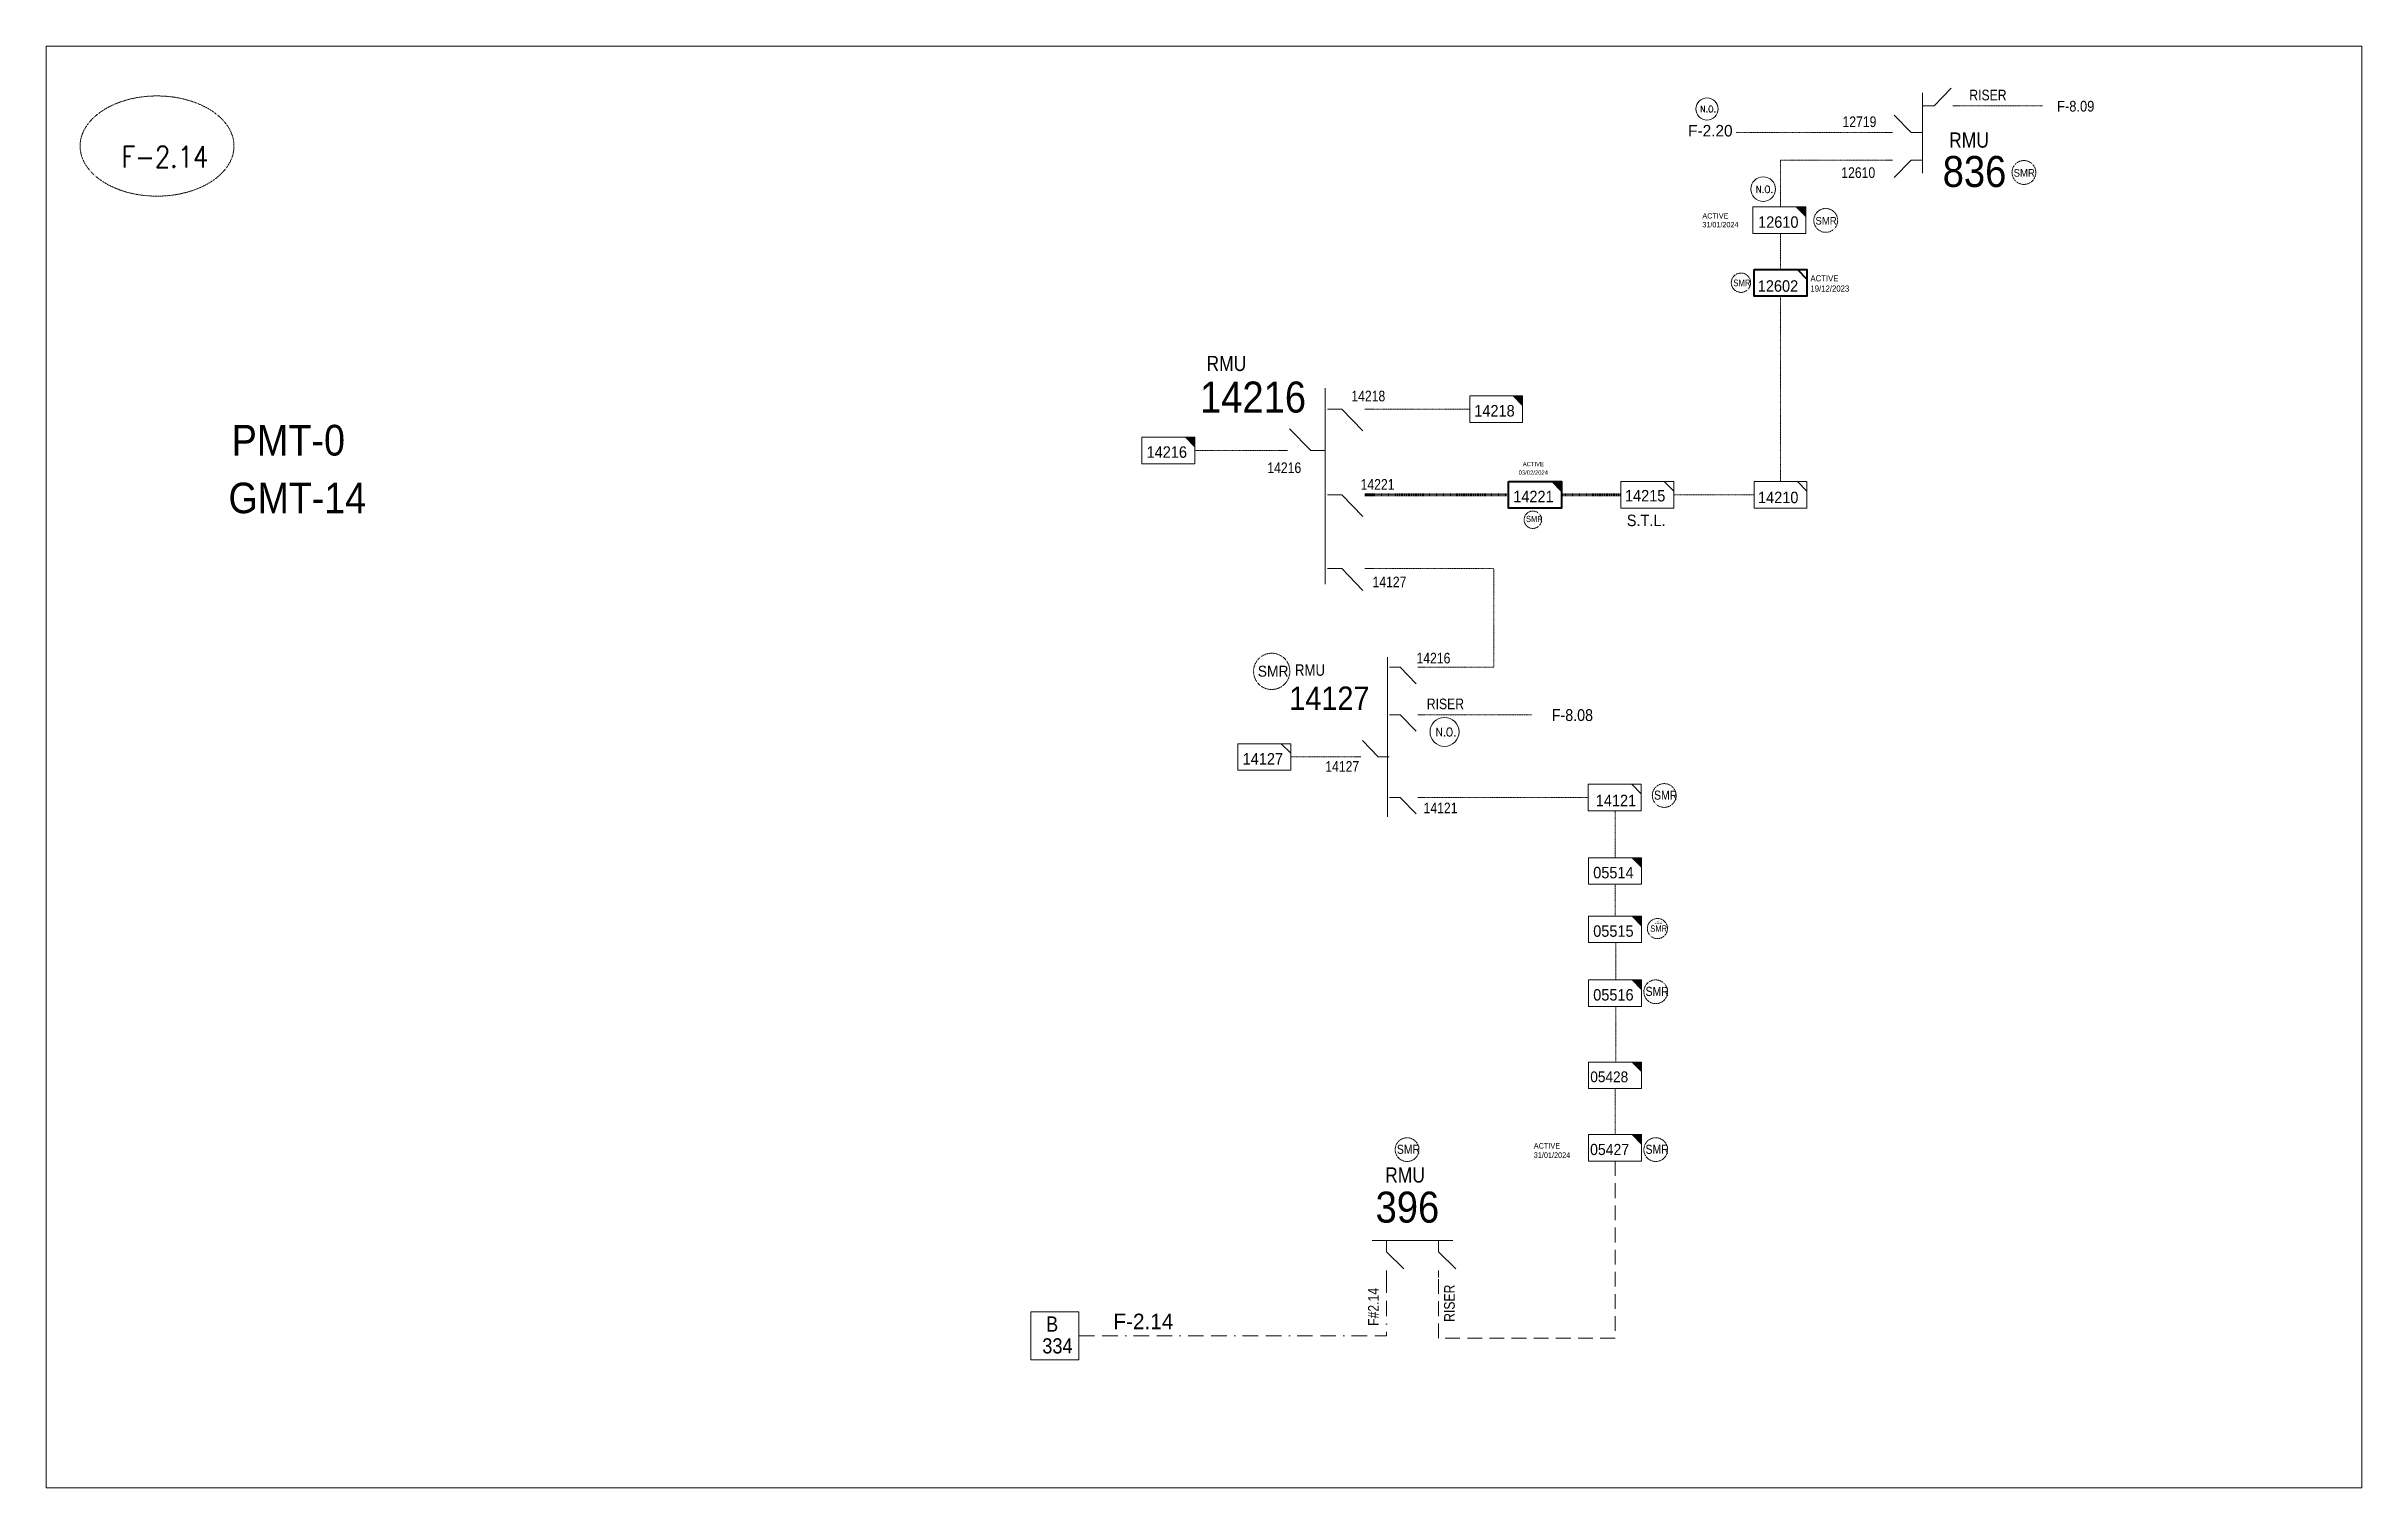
# Model space of a CAD drawing. Header units: metres. Extents: x 65984 to 144644, y -19036 to 23726.
# Drawn here: x 113770 to 114764, y 6022 to 6640 of the extents above; entities that cross this region are included whole.
import ezdxf
from ezdxf.enums import TextEntityAlignment as Align

# ---------------------------------------------------------------- set-up
doc = ezdxf.new("R2010")
doc.units = ezdxf.units.M
doc.header["$MEASUREMENT"] = 0
for name, pattern in [('( Border )', [1.75, 0.5, -0.25, 0.5, -0.25, 0, -0.25]), ('DGN Style 3', [0.013877, 0, -0.013877]), ('HIDDEN2', [2381.25, 1587.5, -793.75])]:
    doc.linetypes.add(name, pattern=pattern)
doc.layers.get('0').update_dxf_attribs({"color": 95, "lineweight": 40})
for name, color, linetype, lineweight in [('d_eos', 111, 'Continuous', 40), ('d_eos no', 121, 'Continuous', 40), ('d_switch', 95, 'Continuous', 40), ('d_tf no', 6, 'Continuous', 40), ('d_ug cable', 95, 'Continuous', 40), ('d_unit sub', 7, 'Continuous', 40), ('F11-6 (B324)', 30, 'Continuous', 0), ('fedr no', 95, 'Continuous', 40), ('GRID STATION 01', 7, 'Continuous', 40), ('Level 37', 7, 'Continuous', 0), ('O H MAIN FEEDER', 4, 'Continuous', 100), ('SW N O', 114, 'Continuous', 30)]:
    doc.layers.add(name, color=color, linetype=linetype, lineweight=lineweight)
doc.styles.add('NASKHF', font='naskhf.shx', dxfattribs={"height": 8})
doc.styles.get("Standard").update_dxf_attribs({"font": 'txt.shx'})
doc.styles.add('Style-Arial', font='arial.ttf')
doc.styles.add('Style-ENGINEERING', font='ENGINEERING.shx')
doc.styles.add('Style-msdefault', font='msdefault.shx')
doc.styles.add('Style-STANDARD', font='STANDARD.shx')

msp = doc.modelspace()

# ---------------------------------------------------------------- texts
at = {"color": 4, "insert": (114464.22, 6263.83), "char_height": 0.4988, "attachment_point": 9}
msp.add_mtext('\\FENGINEERING;\\H1x;\\W1.09375;ACTIVE\\P23.01.2024', dxfattribs=at)
at = {"layer": 'd_eos no', "color": 2, "linetype": 'Continuous', "lineweight": 13, "style": 'Style-Arial', "width": 0.88}
for s, height, p in [('836', 13.31, (114584.14, 6593.38)), ('14127', 10.068, (114303.79, 6365.7))]:
    msp.add_text(s, height=height, dxfattribs=at).set_placement(p, align=Align.TOP_LEFT)
at = {"layer": 'd_eos no', "color": 7, "linetype": 'Continuous', "lineweight": 13, "style": 'Style-Arial', "width": 0.88}
for s, height, p in [('14216', 13.31, (114265.49, 6496.58)), ('PMT-0', 13.183, (113850.04, 6478))]:
    msp.add_text(s, height=height, dxfattribs=at).set_placement(p, align=Align.TOP_LEFT)
at = {"layer": 'd_eos no', "color": 2, "linetype": 'Continuous', "lineweight": 13, "style": 'Style-Arial', "width": 0.88}
msp.add_text('396', height=13.31, dxfattribs=at).set_placement((114340.83, 6135.67))
at = {"layer": 'd_eos no', "color": 7, "linetype": 'Continuous', "lineweight": 13, "insert": (113848.67, 6453.18), "char_height": 13.088, "attachment_point": 1, "style": 'NASKHF'}
msp.add_mtext('\\fArial|b0|i0|c178178|p39;\\H1x;\\W0.88;GMT-14\\P', dxfattribs=at)
at = {"layer": 'd_switch', "color": 7, "linetype": 'Continuous', "lineweight": 13, "style": 'Style-ENGINEERING', "width": 0.857143}
msp.add_text('RISER', height=4.565, dxfattribs=at).set_placement((114611.55, 6621.8), align=Align.TOP_RIGHT)
at = {"layer": 'd_switch', "color": 51, "linetype": 'Continuous', "lineweight": 13, "style": 'Style-msdefault', "width": 0.9}
msp.add_text('F-8.09', height=4.598, dxfattribs=at).set_placement((114649.21, 6617.03), align=Align.TOP_RIGHT)
at = {"layer": 'd_switch', "color": 7, "linetype": 'Continuous', "lineweight": 13, "style": 'Style-ENGINEERING', "width": 0.857143}
for s, p in [('12719', (114541.15, 6610.36)), ('12610', (114540.63, 6588.52)), ('14218', (114330.42, 6492.65)), ('14216', (114294.37, 6461.87)), ('14127', (114339.5, 6412.87)), ('14216', (114358.37, 6380.19)), ('RISER', (114362.79, 6360.54)), ('14127', (114319.23, 6333.7)), ('14121', (114361.41, 6315.88))]:
    msp.add_text(s, height=4.565, dxfattribs=at).set_placement(p, align=Align.TOP_LEFT)
at = {"layer": 'd_switch', "color": 1, "linetype": 'Continuous', "lineweight": 30, "style": 'Style-ENGINEERING', "width": 0.857143}
for height, p in [(2.89, (114494.31, 6540.35)), (3.913, (114460.29, 6321.06)), (2.735, (114458.67, 6263.23)), (3.913, (114456.65, 6236.85)), (3.913, (114349.96, 6169.11)), (3.913, (114456.65, 6169.11))]:
    msp.add_text('SMR', height=height, rotation=0.00263, dxfattribs=at).set_placement(p, align=Align.TOP_LEFT)
at = {"layer": 'd_switch', "color": 7, "linetype": 'Continuous', "lineweight": 30, "style": 'Style-ENGINEERING', "width": 0.857143}
msp.add_text('14221', height=4.565, dxfattribs=at).set_placement((114334.39, 6454.72), align=Align.TOP_LEFT)
at = {"layer": 'd_switch', "color": 1, "linetype": 'Continuous', "lineweight": 30, "ltscale": 0.9, "style": 'Style-ENGINEERING', "width": 0.857143}
msp.add_text('SMR', height=2.601, rotation=0.00263, dxfattribs=at).set_placement((114405.34, 6438.95), align=Align.TOP_LEFT)
at = {"layer": 'd_switch', "color": 2, "linetype": 'Continuous', "lineweight": 13, "style": 'Style-msdefault', "width": 0.9}
msp.add_text('F-8.08', height=5.084, dxfattribs=at).set_placement((114434.11, 6356), align=Align.TOP_RIGHT)
at = {"layer": 'd_switch', "color": 7, "linetype": 'Continuous', "lineweight": 13, "style": 'Style-ENGINEERING', "width": 0.857143}
for s, p in [('F#2.14', (114342.17, 6091.36)), ('RISER', (114374.8, 6093.1))]:
    msp.add_text(s, height=4.565, rotation=90.00037, dxfattribs=at).set_placement(p)
at = {"layer": 'd_tf no', "color": 1, "linetype": 'Continuous', "lineweight": 40, "style": 'Style-msdefault', "width": 0.945946}
for height, p in [(3.239, (114614.58, 6587.74)), (3.239, (114529.56, 6567.18)), (4.7, (114290.26, 6374.65))]:
    msp.add_text('SMR', height=height, dxfattribs=at).set_placement(p, align=Align.TOP_LEFT)
at = {"layer": 'd_tf no', "color": 121, "linetype": 'Continuous', "lineweight": 40, "style": 'Style-msdefault', "width": 0.945946}
msp.add_text('12602', height=4.925, dxfattribs=at).set_placement((114504.81, 6540.04), align=Align.TOP_LEFT)
at = {"layer": 'd_tf no', "color": 3, "linetype": 'Continuous', "lineweight": 13, "style": 'Style-msdefault', "width": 0.945946}
for s, height, p in [('14218', 4.925, (114383.17, 6486.5)), ('14216', 4.925, (114242.58, 6468.78)), ('14215', 4.925, (114447.82, 6450.06)), ('14210', 4.925, (114504.91, 6449.32)), ('05514', 4.925, (114434.2, 6288.33)), ('05428', 4.623, (114432.94, 6200.54))]:
    msp.add_text(s, height=height, dxfattribs=at).set_placement(p, align=Align.TOP_LEFT)
at = {"layer": 'd_tf no', "color": 131, "linetype": 'Continuous', "lineweight": 40, "style": 'Style-msdefault', "width": 0.945946}
msp.add_text('14221', height=4.925, dxfattribs=at).set_placement((114399.89, 6449.72), align=Align.TOP_LEFT)
at = {"layer": 'd_tf no', "color": 7, "linetype": 'Continuous', "lineweight": 13, "style": 'Style-msdefault', "width": 0.945946}
msp.add_text('S.T.L.', height=4.925, dxfattribs=at).set_placement((114448.6, 6439.47), align=Align.TOP_LEFT)
at = {"layer": 'd_tf no', "color": 2, "linetype": 'Continuous', "lineweight": 13, "style": 'Style-msdefault', "width": 0.945946}
for s, p in [('14127', (114283.79, 6337.16)), ('14121', (114435.29, 6319.28)), ('05516', (114434.2, 6235.88))]:
    msp.add_text(s, height=4.925, dxfattribs=at).set_placement(p, align=Align.TOP_LEFT)
at = {"layer": 'd_tf no', "color": 121, "linetype": 'Continuous', "lineweight": 13, "style": 'Style-msdefault', "width": 0.945946}
msp.add_text('05515', height=4.925, dxfattribs=at).set_placement((114434.2, 6263.25), align=Align.TOP_LEFT)
at = {"layer": 'd_tf no', "color": 131, "linetype": 'Continuous', "lineweight": 13, "style": 'Style-msdefault', "width": 0.945946}
msp.add_text('05427', height=4.766, dxfattribs=at).set_placement((114432.86, 6169.44), align=Align.TOP_LEFT)
at = {"layer": 'd_tf no', "color": 131, "linetype": 'Continuous', "lineweight": 40, "attachment_point": 1, "style": 'NASKHF'}
for insert, char_height in [((114481.04, 6568.78), 2.2505), ((114408.69, 6169.83), 2.396)]:
    msp.add_mtext('\\Fmsdefault;\\H1x;\\W0.945946;ACTIVE\\P31/01/2024', dxfattribs=dict(at, insert=insert, char_height=char_height))
at = {"layer": 'd_tf no', "color": 131, "linetype": 'Continuous', "lineweight": 13, "insert": (114504.95, 6567.48), "char_height": 4.9247, "attachment_point": 1, "style": 'NASKHF'}
msp.add_mtext('\\Fmsdefault;\\H1x;\\W0.945946;12610\\P', dxfattribs=at)
at = {"layer": 'd_tf no', "color": 121, "linetype": 'Continuous', "lineweight": 40, "insert": (114527.4, 6542.18), "char_height": 2.6324, "attachment_point": 1, "style": 'NASKHF'}
msp.add_mtext('\\Fmsdefault;\\H1x;\\W0.945946;ACTIVE\\P19/12/2023', dxfattribs=at)
at = {"layer": 'F11-6 (B324)', "color": 4, "insert": (114408.5, 6459.34), "char_height": 1.822, "attachment_point": 5, "line_spacing_factor": 1.2, "style": 'Style-ENGINEERING'}
msp.add_mtext('ACTIVE\\P03/02/2024', dxfattribs=at)
at = {"layer": 'fedr no', "color": 6, "linetype": 'Continuous', "lineweight": 13, "style": 'Style-STANDARD', "width": 0.909091}
msp.add_text('F-2.14', height=9.19, dxfattribs=at).set_placement((113821.36, 6593.04), align=Align.MIDDLE_CENTER)
at = {"layer": 'GRID STATION 01', "color": 2, "linetype": 'Continuous', "lineweight": 13, "style": 'Style-msdefault'}
msp.add_text('F-2.20', height=4.936, dxfattribs=at).set_placement((114493.99, 6606.68), align=Align.TOP_RIGHT)
at = {"layer": 'GRID STATION 01', "color": 3, "linetype": 'Continuous', "lineweight": 13, "style": 'Style-msdefault', "width": 0.888889}
for s, height, p in [('B', 6.54, (114204.66, 6095.43)), ('334', 6.536, (114210.8, 6086.06))]:
    msp.add_text(s, height=height, rotation=359.99932, dxfattribs=at).set_placement(p, align=Align.TOP_RIGHT)
at = {"layer": 'GRID STATION 01', "color": 7, "linetype": 'Continuous', "lineweight": 13, "style": 'Style-msdefault'}
msp.add_text('F-2.14', height=6.655, rotation=359.99932, dxfattribs=at).set_placement((114254.05, 6096.61), align=Align.TOP_RIGHT)
at = {"layer": 'Level 37', "color": 2, "linetype": 'Continuous', "lineweight": 13, "style": 'Style-msdefault', "width": 0.86}
for height, p in [(6.522, (114586.89, 6603.46)), (4.933, (114306.22, 6375.26))]:
    msp.add_text('RMU', height=height, dxfattribs=at).set_placement(p, align=Align.TOP_LEFT)
at = {"layer": 'Level 37', "color": 7, "linetype": 'Continuous', "lineweight": 13, "style": 'Style-msdefault', "width": 0.86}
msp.add_text('RMU', height=6.522, dxfattribs=at).set_placement((114268.26, 6507.61), align=Align.TOP_LEFT)
at = {"layer": 'Level 37', "color": 2, "linetype": 'Continuous', "lineweight": 13, "style": 'Style-msdefault', "width": 0.86}
msp.add_text('RMU', height=6.522, rotation=359.99963, dxfattribs=at).set_placement((114361.99, 6152.86), align=Align.RIGHT)

# ---------------------------------------------------------------- blocks, each defined once
blk = doc.blocks.new('TF_8')
at = {"color": 0, "linetype": 'ByBlock', "lineweight": -2}
blk.add_line((6.3, 4.95), (9.9, 1.35), dxfattribs=at)
blk.add_3dface([(-10.1, 4.95), (9.9, 4.95), (9.9, -5.05), (-10.1, -5.05)], dxfattribs=at)
blk = doc.blocks.new('exist.us-1000kva')
at = {"color": 0, "linetype": 'ByBlock', "lineweight": -2, "flags": 128}
blk.add_lwpolyline([(40, 12.9), (32.8, 20), (40, 20)], close=True, dxfattribs=at)
at = {"color": 0, "linetype": 'ByBlock', "lineweight": -2, "extrusion": (0, 0, -1)}
blk.add_solid([(-40, 12.9), (-32.8, 20), (-40, 20)], dxfattribs=at)
at = {"color": 0, "linetype": 'ByBlock', "lineweight": -2, "xscale": 2, "yscale": 2}
blk.add_blockref('TF_8', (20.2, 10.1), dxfattribs=at)
blk = doc.blocks.new('TF_6')
at = {"layer": 'd_unit sub', "color": 2, "linetype": 'Continuous', "lineweight": 13}
blk.add_line((6.3, 4.95), (9.9, 1.35), dxfattribs=at)
at = {"layer": 'd_unit sub', "color": 2, "linetype": 'Continuous', "lineweight": 13, "flags": 128}
blk.add_lwpolyline([(-10.1, 4.95), (9.9, 4.95), (9.9, -5.05), (-10.1, -5.05)], close=True, dxfattribs=at)
blk = doc.blocks.new('*U3794')
at = {"layer": 'SW N O', "color": 80, "lineweight": 13}
blk.add_circle((0, 0), 16.8, dxfattribs=at)
at = {"layer": 'SW N O', "color": 80, "lineweight": 13, "style": 'Style-STANDARD'}
blk.add_text('N.O.', height=9.6, dxfattribs=at).set_placement((1.7, -0.2), align=Align.MIDDLE_CENTER)

# ---------------------------------------------------------------- linework, layer by layer
at = {"layer": 'd_eos', "color": 2, "linetype": 'Continuous', "lineweight": 13, "ltscale": 0.731598}
for p, q in [((114575.51, 6620.53), (114575.51, 6586.04)), ((114580.47, 6614.96), (114587.73, 6622.43)), ((114570.55, 6603.38), (114563.29, 6610.86)), ((114575.51, 6614.96), (114580.47, 6614.96)), ((114588.42, 6614.96), (114591.43, 6614.96)), ((114562.6, 6603.38), (114559.59, 6603.38)), ((114575.51, 6603.39), (114570.55, 6603.38)), ((114562.61, 6591.54), (114559.59, 6591.54)), ((114570.55, 6591.54), (114563.3, 6584.07)), ((114575.51, 6591.54), (114570.55, 6591.54)), ((114339.42, 6128.06), (114373.9, 6128.06)), ((114345.51, 6128.06), (114345.51, 6123.1)), ((114345.51, 6123.1), (114352.99, 6115.85)), ((114367.81, 6128.06), (114367.81, 6123.1)), ((114367.81, 6123.1), (114375.28, 6115.85)), ((114345.51, 6115.16), (114345.51, 6112.14)), ((114367.81, 6115.16), (114367.81, 6112.14))]:
    msp.add_line(p, q, dxfattribs=at)
at = {"layer": 'd_eos', "color": 7, "linetype": 'Continuous', "lineweight": 13, "ltscale": 0.731598}
msp.add_line((114319.17, 6493.73), (114319.17, 6409.6), dxfattribs=at)
at = {"layer": 'd_eos', "color": 7, "linetype": 'Continuous', "lineweight": 13, "ltscale": 0.849632}
for p, q in [((114320.18, 6484.74), (114326.37, 6484.74)), ((114326.37, 6484.74), (114335.41, 6475.42)), ((114336.27, 6484.74), (114340.03, 6484.74)), ((114312.97, 6467.02), (114303.92, 6476.34)), ((114303.06, 6467.02), (114299.3, 6467.02)), ((114319.15, 6467.02), (114312.97, 6467.02)), ((114320.18, 6447.95), (114326.37, 6447.95)), ((114326.37, 6447.95), (114335.41, 6438.63)), ((114320.18, 6416.29), (114326.37, 6416.29)), ((114326.37, 6416.29), (114335.41, 6406.97)), ((114336.27, 6416.29), (114340.03, 6416.29))]:
    msp.add_line(p, q, dxfattribs=at)
at = {"layer": 'd_eos', "color": 3, "linetype": 'Continuous', "lineweight": 13, "ltscale": 0.849632}
msp.add_line((114336.27, 6447.95), (114340.03, 6447.95), dxfattribs=at)
at = {"layer": 'd_eos', "color": 7, "linetype": 'Continuous', "lineweight": 211, "ltscale": 0.849632}
msp.add_line((114336.27, 6447.95), (114340.03, 6447.95), dxfattribs=at)
at = {"layer": 'd_eos', "color": 2, "linetype": 'Continuous', "lineweight": 13, "ltscale": 0.612794}
msp.add_line((114345.99, 6378.35), (114345.98, 6309.82), dxfattribs=at)
at = {"layer": 'd_eos', "color": 2, "linetype": 'Continuous', "lineweight": 13, "ltscale": 0.71166}
for p, q in [((114346.75, 6373.99), (114351.43, 6373.99)), ((114351.43, 6373.99), (114358.27, 6366.94)), ((114358.92, 6373.99), (114361.77, 6373.99)), ((114346.75, 6353.63), (114351.43, 6353.63)), ((114351.43, 6353.63), (114358.27, 6346.58)), ((114358.92, 6353.63), (114361.77, 6353.63)), ((114341.99, 6335.48), (114335.15, 6342.53)), ((114346.67, 6335.48), (114341.99, 6335.48)), ((114346.75, 6318.11), (114351.43, 6318.11)), ((114351.43, 6318.11), (114358.27, 6311.06)), ((114358.92, 6318.11), (114361.77, 6318.11))]:
    msp.add_line(p, q, dxfattribs=at)
at = {"layer": 'd_eos', "color": 7, "linetype": 'Continuous', "lineweight": 13, "ltscale": 0.71166}
msp.add_line((114334.5, 6335.48), (114331.65, 6335.48), dxfattribs=at)
at = {"layer": 'd_ug cable', "color": 3, "linetype": 'DGN Style 3', "lineweight": 13}
for p, q in [((114301.18, 6467.02), (114263.32, 6467.02)), ((114503.19, 6447.96), (114468.78, 6447.96)), ((114443.58, 6267.17), (114443.58, 6280.89)), ((114443.58, 6193.19), (114443.58, 6173.44))]:
    msp.add_line(p, q, dxfattribs=at)
at = {"layer": 'd_ug cable', "color": 3, "linetype": 'DGN Style 3', "lineweight": 100}
for p, q in [((114397.91, 6447.96), (114338.05, 6447.96)), ((114446.06, 6447.96), (114420.63, 6447.96))]:
    msp.add_line(p, q, dxfattribs=at)
at = {"layer": 'd_ug cable', "color": 2, "linetype": 'DGN Style 3', "lineweight": 13}
msp.add_line((114331.64, 6335.48), (114304.49, 6335.48), dxfattribs=at)
at = {"layer": 'd_ug cable', "color": 20, "linetype": 'DGN Style 3', "lineweight": 13, "flags": 128}
msp.add_lwpolyline([(114627.05, 6614.96), (114591.56, 6614.96)], dxfattribs=at)
at = {"layer": 'd_ug cable', "color": 4, "linetype": 'DGN Style 3', "lineweight": 13, "flags": 128}
msp.add_lwpolyline([(114559.45, 6603.38), (114495.47, 6603.38)], dxfattribs=at)
at = {"layer": 'd_ug cable', "color": 3, "linetype": 'DGN Style 3', "lineweight": 13, "flags": 128}
for points in [[(114514.55, 6571.53), (114514.55, 6591.54), (114559.59, 6591.54)], [(114514.55, 6544.65), (114514.55, 6560.17)], [(114514.55, 6453.64), (114514.55, 6533.29)], [(114381.19, 6484.74), (114340.03, 6484.74)], [(114338.15, 6416.29), (114391.49, 6416.29), (114391.49, 6373.99), (114361.77, 6373.99)], [(114432.07, 6318.11), (114361.77, 6318.11)], [(114443.58, 6312.43), (114443.58, 6292.25)], [(114443.91, 6240.13), (114443.91, 6255.81)], [(114443.91, 6204.55), (114443.91, 6228.54)]]:
    msp.add_lwpolyline(points, dxfattribs=at)
at = {"layer": 'd_ug cable', "color": 251, "linetype": 'DGN Style 3', "lineweight": 13, "flags": 128}
msp.add_lwpolyline([(114361.83, 6353.63), (114407.94, 6353.63)], dxfattribs=at)
at = {"layer": 'd_ug cable', "color": 3, "linetype": 'HIDDEN2', "lineweight": 13, "ltscale": 0.003993}
msp.add_lwpolyline([(114443.58, 6162.08), (114443.58, 6086.06), (114367.81, 6086.06), (114367.81, 6113.54)], dxfattribs=at)
at = {"layer": 'd_ug cable', "color": 3, "linetype": '( Border )', "lineweight": 13, "ltscale": 13.31, "flags": 128}
msp.add_lwpolyline([(114345.51, 6112.14), (114345.51, 6087.08), (114213.45, 6087.08)], dxfattribs=at)
at = {"layer": 'd_ug cable', "color": 2, "linetype": 'DGN Style 3', "lineweight": 13}
for centre, radius in [((114618.99, 6586.29), 5.12), ((114533.97, 6565.73), 5.12), ((114497.58, 6538.99), 4.15), ((114408.29, 6437.27), 3.74), ((114296.26, 6372.22), 7.78), ((114464.66, 6318.95), 5.1), ((114461.74, 6261.86), 4.32), ((114461.02, 6234.73), 5.1), ((114354.33, 6167), 5.1), ((114461.02, 6167), 5.1)]:
    msp.add_circle(centre, radius, dxfattribs=at)
at = {"layer": 'fedr no', "color": 82, "linetype": 'DGN Style 3', "lineweight": 13, "true_color": 0x1dc70e}
msp.add_ellipse((113818.01, 6597.63), major_axis=(33.02, 0), ratio=0.651175, dxfattribs=at)
at = {"layer": 'GRID STATION 01', "color": 3, "lineweight": 13, "ltscale": 0.379284, "flags": 128}
msp.add_lwpolyline([(114192.84, 6076.77), (114192.84, 6097.39), (114213.45, 6097.39), (114213.45, 6076.77)], close=True, dxfattribs=at)
at = {"layer": 'O H MAIN FEEDER', "color": 140, "linetype": 'Continuous', "lineweight": 13, "flags": 128}
msp.add_lwpolyline([(113770.5, 6640.43), (114763.91, 6640.43), (114763.91, 6021.93), (113770.5, 6021.93)], close=True, dxfattribs=at)

# ---------------------------------------------------------------- block references
at = {"layer": 'd_tf no', "color": 2, "linetype": 'Continuous', "lineweight": 40, "xscale": 1.136041153839793, "yscale": 1.136041153839793, "zscale": 0.5680205769198965, "rotation": 359.9999999999999}
msp.add_blockref('TF_8', (114514.66, 6539.02), dxfattribs=at)
at = {"layer": 'd_unit sub', "color": 131, "linetype": 'Continuous', "lineweight": 13, "xscale": 0.5680205769198965, "yscale": 0.5680205769198965, "zscale": 0.5680205769198965, "rotation": 359.9999999999999}
for p in [(114502.68, 6560.17), (114432.22, 6162.08)]:
    msp.add_blockref('exist.us-1000kva', p, dxfattribs=at)
at = {"layer": 'd_unit sub', "color": 3, "linetype": 'Continuous', "lineweight": 13, "zscale": 0.5680205769198965, "rotation": 359.9999999999999}
for name, p, xscale, yscale in [('exist.us-1000kva', (114381.19, 6479.06), 0.5680205769198965, 0.5680205769198965), ('exist.us-1000kva', (114240.6, 6461.34), 0.5680205769198965, 0.5680205769198965), ('TF_8', (114457.54, 6448.01), 1.136041153839793, 1.136041153839793), ('TF_8', (114514.66, 6448.01), 1.136041153839793, 1.136041153839793), ('exist.us-1000kva', (114432.22, 6280.89), 0.5680205769198965, 0.5680205769198965), ('exist.us-1000kva', (114432.22, 6193.19), 0.5680205769198965, 0.5680205769198965)]:
    msp.add_blockref(name, p, dxfattribs=dict(at, xscale=xscale, yscale=yscale))
at = {"layer": 'd_unit sub', "color": 131, "linetype": 'Continuous', "lineweight": 40, "xscale": 0.5680205769198965, "yscale": 0.5680205769198965, "zscale": 0.5680205769198965, "rotation": 359.9999999999999}
msp.add_blockref('exist.us-1000kva', (114397.91, 6442.28), dxfattribs=at)
at = {"layer": 'd_unit sub', "color": 2, "linetype": 'Continuous', "lineweight": 13, "rotation": 359.9999999999999}
for name, p, xscale, yscale, zscale in [('TF_8', (114293.19, 6335.54), 1.136041153839793, 1.136041153839793, 0.5680205769198965), ('TF_6', (114443.55, 6318.17), 1.136041153839794, 1.136041153839794, 1.136041153839794), ('exist.us-1000kva', (114432.22, 6255.81), 0.5680205769198965, 0.5680205769198965, 0.5680205769198965), ('exist.us-1000kva', (114432.22, 6228.44), 0.5680205769198965, 0.5680205769198965, 0.5680205769198965)]:
    msp.add_blockref(name, p, dxfattribs=dict(at, xscale=xscale, yscale=yscale, zscale=zscale))
at = {"layer": 'SW N O', "color": 80, "lineweight": 13}
for p, xscale, yscale, zscale in [((114483.01, 6613.55), 0.2824197437403357, 0.2824197437403357, 0.2824197437403357), ((114507.11, 6579.16), 0.3137997152670397, 0.3137997152670397, 0.3137997152670397), ((114370.4, 6346.25), 0.3700631085718235, 0.3700631085718235, 0.3700631085718235)]:
    msp.add_blockref('*U3794', p, dxfattribs=dict(at, xscale=xscale, yscale=yscale, zscale=zscale))

msp.set_redraw_order([(e.dxf.handle, doc.entitydb.next_handle()) for e in msp.query("TEXT MTEXT ATTDEF DIMENSION ARC_DIMENSION")])  # texts and dimensions are drawn at this point

doc.saveas('drawing.dxf')
